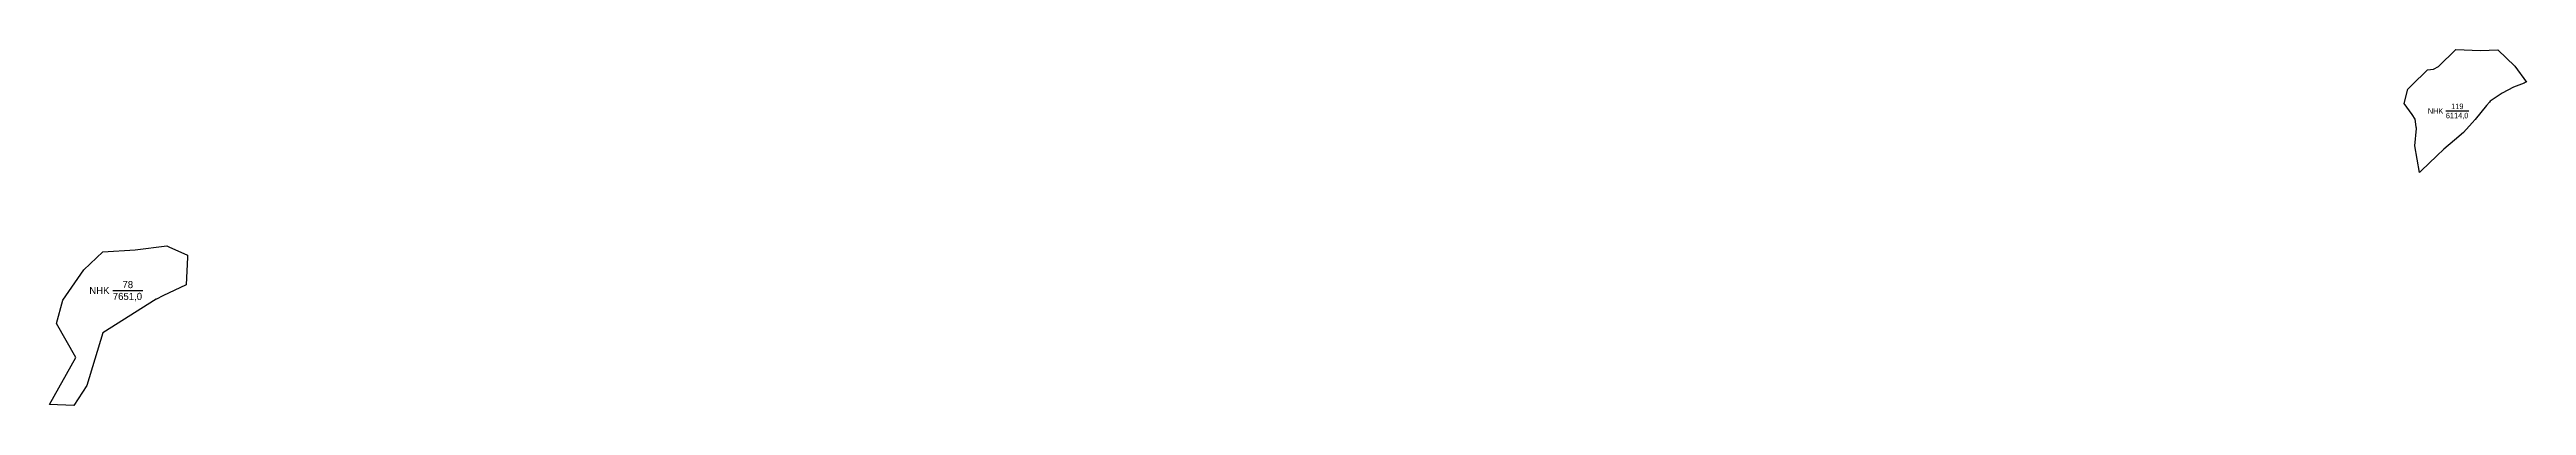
# Model space of a CAD drawing. Extents: x 546371 to 550543, y 1820810 to 1826662.
# Drawn here: x 546371 to 548627, y 1823125 to 1823449 of the extents above; entities that cross this region are included whole.
import ezdxf

# ---------------------------------------------------------------- set-up
doc = ezdxf.new("R2010")
doc.units = 0
doc.layers.add('CanhThua', color=7, linetype='Continuous')
doc.layers.add('NhanDiaChinhThua', color=7, linetype='Continuous')

msp = doc.modelspace()

# ---------------------------------------------------------------- texts
at = {"layer": 'NhanDiaChinhThua'}
for s, height, p in [('NHK', 5.02, (548537.3, 1823390.7)), ('6114,0', 5.02, (548553.7, 1823386.5)), ('119', 5.02, (548558.6, 1823394.9)), ('NHK', 6.52, (546406.8, 1823226.3)), ('78', 6.52, (546437, 1823231.7)), ('7651,0', 6.52, (546428.2, 1823220.9))]:
    msp.add_text(s, height=height, dxfattribs=at).set_placement(p)

# ---------------------------------------------------------------- linework, layer by layer
at = {"layer": 'CanhThua'}
for p, q in [((548537.1, 1823430.6), (548542.4, 1823431.2)), ((548542.4, 1823431.2), (548547.1, 1823433.8)), ((548547.1, 1823433.8), (548562.7, 1823449.2)), ((548562.7, 1823449.2), (548585.4, 1823448.3)), ((548585.4, 1823448.3), (548601, 1823449)), ((548601, 1823449), (548616.7, 1823434)), ((548616.7, 1823434), (548627.2, 1823419.5)), ((548515.9, 1823400.1), (548519.1, 1823413.2)), ((548519.1, 1823413.2), (548521.5, 1823415.6)), ((548521.5, 1823415.6), (548521.9, 1823415.9)), ((548521.9, 1823415.9), (548522.5, 1823416.5)), ((548522.5, 1823416.5), (548537.1, 1823430.6)), ((548605, 1823409.3), (548594.1, 1823402.1)), ((548615.3, 1823414.9), (548605, 1823409.3)), ((548625.2, 1823418.7), (548615.3, 1823414.9)), ((548626.1, 1823419.1), (548625.2, 1823418.7)), ((548627.2, 1823419.5), (548626.1, 1823419.1)), ((548522.9, 1823390), (548515.9, 1823400.1)), ((548525.9, 1823385.8), (548522.9, 1823390)), ((548590.8, 1823398.2), (548580.5, 1823385.3)), ((548593.4, 1823401.1), (548590.8, 1823398.2)), ((548594.1, 1823402.1), (548593.4, 1823401.1)), ((548525.5, 1823361.3), (548526.9, 1823377.2)), ((548526.7, 1823378.7), (548525.9, 1823385.8)), ((548526.8, 1823378.4), (548526.7, 1823378.7)), ((548526.9, 1823377.6), (548526.8, 1823378.4)), ((548526.9, 1823377.2), (548526.9, 1823377.6)), ((548561.6, 1823366.7), (548552, 1823358.4)), ((548569.7, 1823373.7), (548561.6, 1823366.7)), ((548577.7, 1823382.3), (548569.7, 1823373.7)), ((548580.5, 1823385.3), (548577.7, 1823382.3)), ((548529.8, 1823337.1), (548525.5, 1823361.3)), ((548545.6, 1823352.3), (548531.3, 1823338.6)), ((548552, 1823358.4), (548545.6, 1823352.3)), ((548530.4, 1823337.7), (548529.8, 1823337.1)), ((548531.3, 1823338.6), (548530.4, 1823337.7)), ((546401.7, 1823248.4), (546419.2, 1823264.8)), ((546419.2, 1823264.8), (546448.7, 1823266.7)), ((546448.7, 1823266.7), (546477.5, 1823270.2)), ((546477.5, 1823270.2), (546479.2, 1823269.5)), ((546479.2, 1823269.5), (546496.3, 1823261.9)), ((546496.2, 1823259.9), (546494.9, 1823234.7)), ((546496.3, 1823261.9), (546496.2, 1823259.9)), ((546382.7, 1823220.7), (546401.7, 1823248.4)), ((546494.9, 1823234.7), (546473.8, 1823224.6)), ((546376.9, 1823199.4), (546382.7, 1823220.7)), ((546467.7, 1823221.7), (546419.2, 1823191.1)), ((546467.9, 1823221.8), (546467.7, 1823221.7)), ((546473.8, 1823224.6), (546467.9, 1823221.8)), ((546394.5, 1823168.6), (546376.9, 1823199.4)), ((546419.2, 1823191.1), (546404.6, 1823142.9)), ((546370.6, 1823125.5), (546394.5, 1823168.6)), ((546404.6, 1823142.9), (546392.8, 1823124.7)), ((546392.8, 1823124.7), (546370.6, 1823125.5))]:
    msp.add_line(p, q, dxfattribs=at)
at = {"layer": 'NhanDiaChinhThua'}
for p, q in [((548553.7, 1823393.2), (548574.8, 1823393.2)), ((546428.2, 1823229.5), (546455.6, 1823229.5))]:
    msp.add_line(p, q, dxfattribs=at)

msp.set_redraw_order([(e.dxf.handle, doc.entitydb.next_handle()) for e in msp.query("TEXT MTEXT ATTDEF DIMENSION ARC_DIMENSION")])  # texts and dimensions are drawn at this point

doc.saveas('drawing.dxf')
